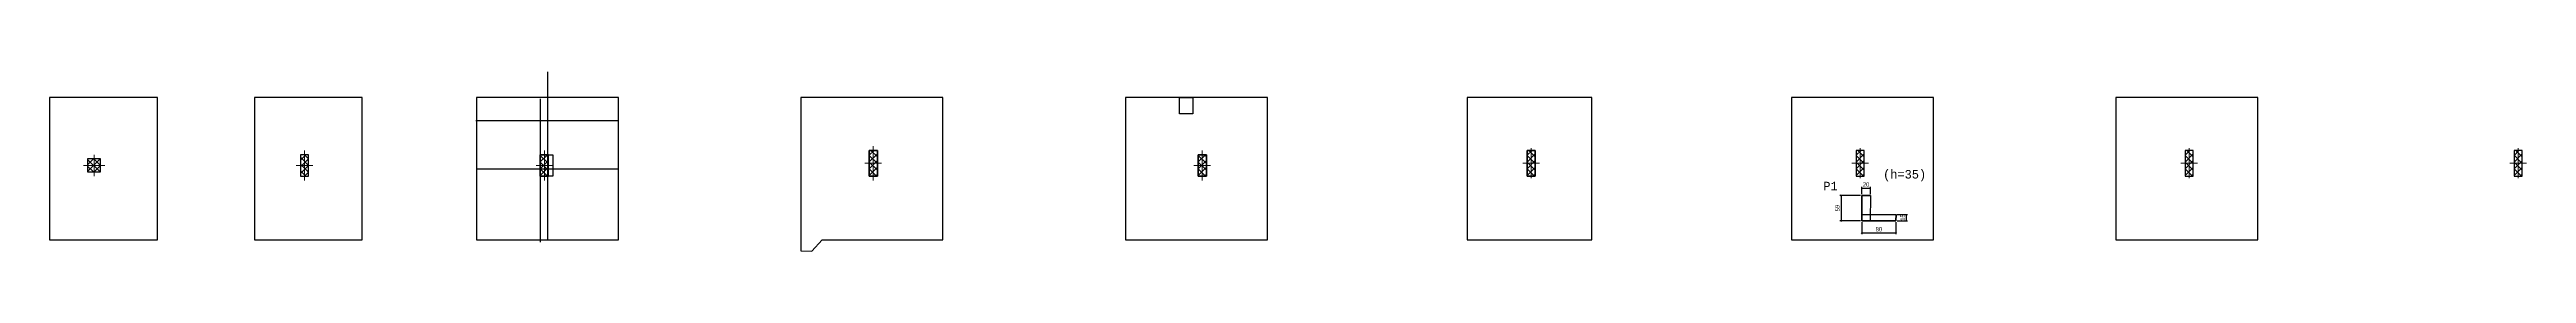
# Model space of a CAD drawing. Extents: x -40810 to 33675, y -2018 to 21213.
# Drawn here: x -21128 to -15330, y 9655 to 10073 of the extents above; entities that cross this region are included whole.
import ezdxf

# ---------------------------------------------------------------- set-up
doc = ezdxf.new("R2010")
doc.units = 0
doc.linetypes.add('DASHED', pattern=[0.75, 0.5, -0.25])
doc.layers.get('0').update_dxf_attribs({"color": 1, "lineweight": 9})
for name, color, linetype in [('1', 5, 'Continuous'), ('13', 7, 'Continuous'), ('4', 2, 'Continuous'), ('COTA', 241, 'Continuous'), ('PEDIREITO', 1, 'DASHED'), ('SARR_2.2x7', 40, 'Continuous')]:
    doc.layers.add(name, color=color, linetype=linetype)
doc.layers.add('PILAR_EIXOS', color=1, linetype='Continuous', lineweight=0)
doc.styles.add('COTA TECNICA', font='techl___.ttf', dxfattribs={"height": 10})
doc.styles.add('TQS_LUCIDA_CONSOLE', font='lucon.TTF')
doc.dimstyles.new('PAINEL-NOVA', dxfattribs={"dimtxt": 10, "dimasz": 3, "dimexe": 3, "dimexo": 3, "dimgap": 3, "dimtad": 1, "dimdec": 1, "dimzin": 12, "dimdsep": 46, "dimtxsty": 'COTA TECNICA', "dimblk1": 'OBLIQUE', "dimblk2": 'OBLIQUE', "dimsah": 1, "dimcen": 0.9, "dimclrd": 4, "dimclre": 4, "dimclrt": 240, "dimadec": 1, "dimazin": 3, "dimtfac": 1, "dimtdec": 1, "dimtix": 1, "dimtmove": 0, "dimatfit": 3, "dimfxl": 1, "dimtolj": 1, "dimtzin": 12, "dimarcsym": 0})
pattern_1 = [(45, (43903.912, 22435.237), (-7.8577241, 7.8577241), []), (135, (43903.912, 22435.237), (-7.8577241, -7.8577241), [])]

# ---------------------------------------------------------------- blocks, each defined once
blk = doc.blocks.new('Eixos do pilar')
at = {"layer": 'PILAR_EIXOS'}
for p, q in [((-0.5, 0), (0.5, 0)), ((0, -0.5), (0, 0.5))]:
    blk.add_line(p, q, dxfattribs=at)
blk = doc.blocks.new('_Oblique')
at = {"color": 0, "linetype": 'ByBlock', "lineweight": -2}
blk.add_line((-0.5, -0.5), (0.5, 0.5), dxfattribs=at)
blk = doc.blocks.new('*D3598')
at = {"layer": 'Defpoints', "color": 0, "linetype": 'Continuous', "ltscale": 30, "transparency": 16777216}
for p in [(-16885.8, 9784.9), (-16934.5, 9725.8), (-16885.9, 9725.8)]:
    blk.add_point(p, dxfattribs=at)
at = {"layer": 'PEDIREITO', "color": 4, "linetype": 'Continuous', "lineweight": -2, "ltscale": 30, "transparency": 16777216}
for p, q in [((-16888.8, 9784.9), (-16937.5, 9784.9)), ((-16934.5, 9784.9), (-16934.5, 9725.8)), ((-16888.9, 9725.8), (-16937.5, 9725.8))]:
    blk.add_line(p, q, dxfattribs=at)
at = {"layer": 'PEDIREITO', "color": 4, "linetype": 'Continuous', "lineweight": -2, "ltscale": 30, "transparency": 16777216, "xscale": 3, "yscale": 3, "zscale": 3}
for p, rotation in [((-16934.5, 9784.9), 90), ((-16934.5, 9725.8), 270)]:
    blk.add_blockref('_Oblique', p, dxfattribs=dict(at, rotation=rotation))
at = {"layer": 'PEDIREITO', "color": 240, "linetype": 'Continuous', "ltscale": 30, "transparency": 16777216, "insert": (-16942.7, 9755.4), "char_height": 10, "attachment_point": 5, "rotation": 90, "style": 'COTA TECNICA'}
blk.add_mtext('\\A1;59', dxfattribs=at)
blk = doc.blocks.new('*D3599')
at = {"layer": 'Defpoints', "color": 0, "linetype": 'Continuous', "ltscale": 30, "transparency": 16777216}
for p in [(-16865.8, 9802.3), (-16885.8, 9784.9), (-16865.8, 9784.9)]:
    blk.add_point(p, dxfattribs=at)
at = {"layer": 'PEDIREITO', "color": 4, "linetype": 'Continuous', "lineweight": -2, "ltscale": 30, "transparency": 16777216}
for p, q in [((-16885.8, 9787.9), (-16885.8, 9805.3)), ((-16885.8, 9802.3), (-16865.8, 9802.3)), ((-16865.8, 9787.9), (-16865.8, 9805.3))]:
    blk.add_line(p, q, dxfattribs=at)
at = {"layer": 'PEDIREITO', "color": 240, "linetype": 'Continuous', "ltscale": 30, "transparency": 16777216, "insert": (-16875.8, 9810.4), "char_height": 10, "attachment_point": 5, "style": 'COTA TECNICA'}
blk.add_mtext('\\A1;20', dxfattribs=at)
blk = doc.blocks.new('*D3600')
at = {"layer": 'Defpoints', "color": 0, "linetype": 'Continuous', "ltscale": 30, "transparency": 16777216}
for p in [(-16805.8, 9740.9), (-16805.9, 9725.8), (-16782.1, 9725.8)]:
    blk.add_point(p, dxfattribs=at)
at = {"layer": 'PEDIREITO', "color": 4, "linetype": 'Continuous', "lineweight": -2, "ltscale": 30, "transparency": 16777216}
for p, q in [((-16802.8, 9740.9), (-16779.1, 9740.9)), ((-16782.1, 9740.9), (-16782.1, 9725.8)), ((-16802.9, 9725.8), (-16779.1, 9725.8))]:
    blk.add_line(p, q, dxfattribs=at)
at = {"layer": 'PEDIREITO', "color": 240, "linetype": 'Continuous', "ltscale": 30, "transparency": 16777216, "insert": (-16790.2, 9733.4), "char_height": 10, "attachment_point": 5, "rotation": 90, "style": 'COTA TECNICA'}
blk.add_mtext('\\A1;15', dxfattribs=at)
blk = doc.blocks.new('*D3601')
at = {"layer": 'Defpoints', "color": 0, "linetype": 'Continuous', "ltscale": 30, "transparency": 16777216}
for p in [(-16885.9, 9725.8), (-16805.9, 9725.8), (-16805.9, 9698)]:
    blk.add_point(p, dxfattribs=at)
at = {"layer": 'PEDIREITO', "color": 4, "linetype": 'Continuous', "lineweight": -2, "ltscale": 30, "transparency": 16777216}
for p, q in [((-16885.9, 9722.8), (-16885.9, 9695)), ((-16885.9, 9698), (-16805.9, 9698)), ((-16805.9, 9722.8), (-16805.9, 9695))]:
    blk.add_line(p, q, dxfattribs=at)
at = {"layer": 'PEDIREITO', "color": 4, "linetype": 'Continuous', "lineweight": -2, "ltscale": 30, "transparency": 16777216, "xscale": 3, "yscale": 3, "zscale": 3, "rotation": 180}
blk.add_blockref('_Oblique', (-16885.9, 9698), dxfattribs=at)
at = {"layer": 'PEDIREITO', "color": 4, "linetype": 'Continuous', "lineweight": -2, "ltscale": 30, "transparency": 16777216, "xscale": 3, "yscale": 3, "zscale": 3}
blk.add_blockref('_Oblique', (-16805.9, 9698), dxfattribs=at)
at = {"layer": 'PEDIREITO', "color": 240, "linetype": 'Continuous', "ltscale": 30, "transparency": 16777216, "insert": (-16845.9, 9706.1), "char_height": 10, "attachment_point": 5, "style": 'COTA TECNICA'}
blk.add_mtext('\\A1;80', dxfattribs=at)

msp = doc.modelspace()

# ---------------------------------------------------------------- hatches: boundary and pattern name
at = {"linetype": 'ByBlock'}
h = msp.add_hatch(dxfattribs=at)
h.set_pattern_fill('ANSI37', color=4, scale=3.5)
h.set_pattern_definition(pattern_1)
h.paths.add_polyline_path([(-21038.586, 9840.05), (-21008.586, 9840.05), (-21008.586, 9870.05), (-21038.586, 9870.05)])
h = msp.add_hatch(dxfattribs=at)
h.set_pattern_fill('ANSI37', color=4, scale=3.5)
h.set_pattern_definition(pattern_1)
h.paths.add_polyline_path([(-20540.575, 9830.05), (-20521.575, 9830.05), (-20521.575, 9880.05), (-20540.575, 9880.05)])
h = msp.add_hatch(dxfattribs=at)
h.set_pattern_fill('ANSI37', color=4, scale=3.5)
h.set_pattern_definition(pattern_1)
h.paths.add_polyline_path([(-19979.075, 9830.05), (-19960.075, 9830.05), (-19960.075, 9880.05), (-19979.075, 9880.05)])
h = msp.add_hatch(dxfattribs=at)
h.set_pattern_fill('ANSI37', color=4, scale=3.5)
h.set_pattern_definition(pattern_1)
h.paths.add_polyline_path([(-19209.075, 9830.05), (-19190.075, 9830.05), (-19190.075, 9890.05), (-19209.075, 9890.05)])
h = msp.add_hatch(dxfattribs=at)
h.set_pattern_fill('ANSI37', color=4, scale=3.5)
h.set_pattern_definition(pattern_1)
h.paths.add_polyline_path([(-18439.075, 9830.05), (-18420.075, 9830.05), (-18420.075, 9880.05), (-18439.075, 9880.05)])
h = msp.add_hatch(dxfattribs=at)
h.set_pattern_fill('ANSI37', color=4, scale=3.5)
h.set_pattern_definition(pattern_1)
h.paths.add_polyline_path([(-17669.075, 9830.05), (-17650.075, 9830.05), (-17650.075, 9890.05), (-17669.075, 9890.05)])
h = msp.add_hatch(dxfattribs=at)
h.set_pattern_fill('ANSI37', color=4, scale=3.5)
h.set_pattern_definition(pattern_1)
h.paths.add_polyline_path([(-16899.075, 9830.05), (-16880.075, 9830.05), (-16880.075, 9890.05), (-16899.075, 9890.05)])
h = msp.add_hatch(dxfattribs=at)
h.set_pattern_fill('ANSI37', color=4, scale=3.5)
h.set_pattern_definition(pattern_1)
h.paths.add_polyline_path([(-16129.075, 9830.05), (-16110.075, 9830.05), (-16110.075, 9890.05), (-16129.075, 9890.05)])
h = msp.add_hatch(dxfattribs=at)
h.set_pattern_fill('ANSI37', color=4, scale=3.5)
h.set_pattern_definition(pattern_1)
h.paths.add_polyline_path([(-15359.075, 9830.05), (-15340.075, 9830.05), (-15340.075, 9890.05), (-15359.075, 9890.05)])

# ---------------------------------------------------------------- linework, layer by layer
at = {"linetype": 'Continuous', "ltscale": 30}
for points in [[(-17517.575, 10013.4), (-17809.925, 10013.4), (-17809.925, 9681.1), (-17517.575, 9681.1)], [(-17517.575, 10013.4), (-17809.925, 10013.4), (-17809.925, 9681.1), (-17517.575, 9681.1)], [(-17517.575, 10013.4), (-17809.925, 10013.4), (-17809.925, 9681.1), (-17517.575, 9681.1)], [(-17517.575, 10013.4), (-17809.925, 10013.4), (-17809.925, 9681.1), (-17517.575, 9681.1)], [(-17517.575, 10013.4), (-17809.925, 10013.4), (-17809.925, 9681.1), (-17517.575, 9681.1)], [(-17517.575, 10013.4), (-17809.925, 10013.4), (-17809.925, 9681.1), (-17517.575, 9681.1)], [(-17517.575, 10013.4), (-17809.925, 10013.4), (-17809.925, 9681.1), (-17517.575, 9681.1)], [(-16718.075, 10013.4), (-17050.375, 10013.4), (-17050.375, 9681.1), (-16718.075, 9681.1)], [(-17650.075, 9830.05), (-17669.075, 9830.05), (-17669.075, 9890.05), (-17650.075, 9890.05)], [(-17650.075, 9830.05), (-17669.075, 9830.05), (-17669.075, 9890.05), (-17650.075, 9890.05)], [(-17669.075, 9830.05), (-17669.075, 9890.05), (-17650.075, 9890.05), (-17650.075, 9830.05)], [(-17669.075, 9830.05), (-17669.075, 9890.05), (-17650.075, 9890.05), (-17650.075, 9830.05)], [(-17669.075, 9830.05), (-17669.075, 9890.05), (-17650.075, 9890.05), (-17650.075, 9830.05)], [(-17669.075, 9830.05), (-17669.075, 9890.05), (-17650.075, 9890.05), (-17650.075, 9830.05)], [(-17669.075, 9830.05), (-17669.075, 9890.05), (-17650.075, 9890.05), (-17650.075, 9830.05)], [(-16899.075, 9830.05), (-16899.075, 9890.05), (-16880.075, 9890.05), (-16880.075, 9830.05)]]:
    msp.add_lwpolyline(points, close=True, dxfattribs=at)
at = {"layer": '1'}
for points in [[(-21127.825, 9681.1), (-20875.475, 9681.1), (-20875.475, 10013.4), (-21127.825, 10013.4), (-21127.825, 9681.1)], [(-20648.125, 9681.1), (-20395.775, 9681.1), (-20395.775, 10013.4), (-20648.125, 10013.4), (-20648.125, 9681.1)], [(-20128.475, 10013.4), (-20128.475, 9681.1), (-19796.125, 9681.1), (-19796.125, 10013.4), (-20128.475, 10013.4)], [(-19036.625, 9681.1), (-19036.625, 10013.4), (-19368.925, 10013.4), (-19368.925, 9681.1)], [(-18609.425, 10013.4), (-18609.425, 9681.1), (-18277.075, 9681.1), (-18277.075, 10013.4), (-18609.425, 10013.4)], [(-17517.575, 9681.1), (-17517.575, 10013.4), (-17809.925, 10013.4), (-17809.925, 9681.1), (-17517.575, 9681.1)], [(-17050.375, 9681.1), (-16718.075, 9681.1), (-16718.075, 10013.4), (-17050.375, 10013.4), (-17050.375, 9681.1)], [(-16290.875, 9681.1), (-15958.525, 9681.1), (-15958.525, 10013.4), (-16290.875, 10013.4), (-16290.875, 9681.1)], [(-19319.055, 9681.1), (-19036.625, 9681.1)]]:
    msp.add_lwpolyline(points, dxfattribs=at)
at = {"layer": '4'}
for points in [[(-21038.586, 9840.05), (-21008.586, 9840.05), (-21008.586, 9870.05), (-21038.586, 9870.05), (-21038.586, 9840.05)], [(-20540.575, 9830.05), (-20521.575, 9830.05), (-20521.575, 9880.05), (-20540.575, 9880.05), (-20540.575, 9830.05)], [(-19979.075, 9830.05), (-19960.075, 9830.05), (-19960.075, 9880.05), (-19979.075, 9880.05), (-19979.075, 9830.05)], [(-19209.075, 9830.05), (-19190.075, 9830.05), (-19190.075, 9890.05), (-19209.075, 9890.05), (-19209.075, 9830.05)], [(-18439.075, 9830.05), (-18420.075, 9830.05), (-18420.075, 9880.05), (-18439.075, 9880.05), (-18439.075, 9830.05)], [(-17669.075, 9830.05), (-17650.075, 9830.05), (-17650.075, 9890.05), (-17669.075, 9890.05), (-17669.075, 9830.05)], [(-16899.075, 9830.05), (-16880.075, 9830.05), (-16880.075, 9890.05), (-16899.075, 9890.05), (-16899.075, 9830.05)], [(-16129.075, 9830.05), (-16110.075, 9830.05), (-16110.075, 9890.05), (-16129.075, 9890.05), (-16129.075, 9830.05)], [(-15359.075, 9830.05), (-15340.075, 9830.05), (-15340.075, 9890.05), (-15359.075, 9890.05), (-15359.075, 9830.05)]]:
    msp.add_lwpolyline(points, dxfattribs=at)
at = {"layer": 'COTA', "linetype": 'Continuous', "ltscale": 30}
for p, q in [((-19961.864, 10073.469), (-19961.864, 9681.1)), ((-19979.502, 10010.734), (-19979.502, 9676.318)), ((-20130.196, 9960.022), (-19795.805, 9960.022)), ((-20128.475, 9847.25), (-19796.125, 9847.25)), ((-16885.78, 9784.868), (-16885.926, 9725.848)), ((-16885.78, 9784.868), (-16885.926, 9725.848)), ((-16885.78, 9784.868), (-16885.926, 9725.848)), ((-16885.78, 9784.868), (-16885.926, 9725.848)), ((-16885.78, 9784.868), (-16885.926, 9725.848)), ((-16885.78, 9784.868), (-16885.926, 9725.848)), ((-16885.78, 9784.868), (-16885.926, 9725.848)), ((-16885.78, 9784.868), (-16885.926, 9725.848)), ((-16885.78, 9784.868), (-16885.926, 9725.848)), ((-16885.78, 9784.868), (-16885.926, 9725.848)), ((-16885.78, 9784.868), (-16885.926, 9725.848)), ((-16865.817, 9784.868), (-16885.78, 9784.868)), ((-16865.817, 9784.868), (-16885.78, 9784.868)), ((-16865.817, 9784.868), (-16885.78, 9784.868)), ((-16865.817, 9784.868), (-16885.78, 9784.868)), ((-16865.817, 9784.868), (-16885.78, 9784.868)), ((-16865.817, 9784.868), (-16885.78, 9784.868)), ((-16865.817, 9784.868), (-16885.78, 9784.868)), ((-16865.817, 9784.868), (-16885.78, 9784.868)), ((-16865.817, 9784.868), (-16885.78, 9784.868)), ((-16865.817, 9784.868), (-16885.78, 9784.868)), ((-16865.817, 9784.868), (-16885.78, 9784.868)), ((-16805.928, 9725.848), (-16805.782, 9740.896)), ((-16805.928, 9725.848), (-16805.782, 9740.896)), ((-16805.928, 9725.848), (-16805.782, 9740.896)), ((-16805.928, 9725.848), (-16805.782, 9740.896)), ((-16805.928, 9725.848), (-16805.782, 9740.896)), ((-16805.928, 9725.848), (-16805.782, 9740.896)), ((-16805.928, 9725.848), (-16805.782, 9740.896)), ((-16805.928, 9725.848), (-16805.782, 9740.896)), ((-16805.928, 9725.848), (-16805.782, 9740.896)), ((-16805.928, 9725.848), (-16805.782, 9740.896)), ((-16805.928, 9725.848), (-16805.782, 9740.896)), ((-16885.926, 9725.848), (-16805.928, 9725.848)), ((-16885.926, 9725.848), (-16805.928, 9725.848)), ((-16885.926, 9725.848), (-16805.928, 9725.848)), ((-16885.926, 9725.848), (-16805.928, 9725.848)), ((-16885.926, 9725.848), (-16805.928, 9725.848)), ((-16885.926, 9725.848), (-16805.928, 9725.848)), ((-16885.926, 9725.848), (-16805.928, 9725.848)), ((-16885.926, 9725.848), (-16805.928, 9725.848)), ((-16885.926, 9725.848), (-16805.928, 9725.848)), ((-16885.926, 9725.848), (-16805.928, 9725.848)), ((-16885.926, 9725.848), (-16805.928, 9725.848))]:
    msp.add_line(p, q, dxfattribs=at)
for points in [[(-19796.125, 10013.4), (-20128.475, 10013.4), (-20128.475, 9681.1), (-19796.125, 9681.1)], [(-18277.075, 10013.4), (-18452.079, 10013.4), (-18452.079, 9975.403), (-18483.034, 9975.403), (-18483.034, 10013.4), (-18609.425, 10013.4), (-18609.425, 9681.1), (-18277.075, 9681.1)], [(-19950.075, 9830.05), (-19979.075, 9830.05), (-19979.075, 9880.05), (-19950.075, 9880.05)], [(-18420.075, 9830.05), (-18439.075, 9830.05), (-18439.075, 9880.05), (-18420.075, 9880.05)], [(-16885.78, 9784.868), (-16865.817, 9784.868), (-16865.963, 9725.848), (-16885.926, 9725.848)], [(-16885.78, 9740.896), (-16805.782, 9740.896), (-16805.928, 9725.848), (-16885.926, 9725.848)]]:
    msp.add_lwpolyline(points, close=True, dxfattribs=at)
at = {"layer": 'PEDIREITO', "linetype": 'Continuous', "ltscale": 30}
for p, q in [((-16885.78, 9784.868), (-16885.926, 9725.848)), ((-16865.817, 9784.868), (-16885.78, 9784.868)), ((-16805.928, 9725.848), (-16805.782, 9740.896)), ((-16885.926, 9725.848), (-16805.928, 9725.848))]:
    msp.add_line(p, q, dxfattribs=at)
at = {"layer": 'SARR_2.2x7', "linetype": 'Continuous', "ltscale": 30}
for p, q in [((-19368.925, 9681.1), (-19369.025, 9655.468)), ((-19369.025, 9655.468), (-19343.733, 9654.956)), ((-19343.733, 9654.956), (-19319.055, 9681.1))]:
    msp.add_line(p, q, dxfattribs=at)
for points in [[(-19036.625, 10013.4), (-19368.925, 10013.4), (-19368.925, 9681.1), (-19369.025, 9655.468), (-19343.733, 9654.956), (-19319.055, 9681.1), (-19036.625, 9681.1)], [(-19036.625, 10013.4), (-19368.925, 10013.4), (-19368.925, 9681.1), (-19369.025, 9655.468), (-19343.733, 9654.956), (-19319.055, 9681.1), (-19036.625, 9681.1)], [(-18277.075, 10013.4), (-18609.425, 10013.4), (-18609.425, 9681.1), (-18277.075, 9681.1)], [(-18277.075, 10013.4), (-18452.079, 10013.4), (-18452.079, 9975.403), (-18483.034, 9975.403), (-18483.034, 10013.4), (-18609.425, 10013.4), (-18609.425, 9681.1), (-18277.075, 9681.1)], [(-18277.075, 10013.4), (-18452.079, 10013.4), (-18452.079, 9975.403), (-18483.034, 9975.403), (-18483.034, 10013.4), (-18609.425, 10013.4), (-18609.425, 9681.1), (-18277.075, 9681.1)], [(-18277.075, 10013.4), (-18452.079, 10013.4), (-18452.079, 9975.403), (-18483.034, 9975.403), (-18483.034, 10013.4), (-18609.425, 10013.4), (-18609.425, 9681.1), (-18277.075, 9681.1)], [(-18277.075, 10013.4), (-18452.079, 10013.4), (-18452.079, 9975.403), (-18483.034, 9975.403), (-18483.034, 10013.4), (-18609.425, 10013.4), (-18609.425, 9681.1), (-18277.075, 9681.1)], [(-18277.075, 10013.4), (-18452.079, 10013.4), (-18452.079, 9975.403), (-18483.034, 9975.403), (-18483.034, 10013.4), (-18609.425, 10013.4), (-18609.425, 9681.1), (-18277.075, 9681.1)], [(-18483.034, 10013.383), (-18452.079, 10013.383), (-18452.079, 9975.403), (-18483.034, 9975.403)], [(-17517.575, 10013.4), (-17809.925, 10013.4), (-17809.925, 9681.1), (-17517.575, 9681.1)], [(-19209.075, 9830.05), (-19209.075, 9890.05), (-19190.075, 9890.05), (-19190.075, 9830.05)], [(-19209.075, 9830.05), (-19209.075, 9890.05), (-19190.075, 9890.05), (-19190.075, 9830.05)], [(-19190.075, 9830.05), (-19209.075, 9830.05), (-19209.075, 9890.05), (-19190.075, 9890.05)], [(-18439.075, 9830.05), (-18439.075, 9880.05), (-18420.075, 9880.05), (-18420.075, 9830.05)], [(-18439.075, 9880.05), (-18420.075, 9880.05), (-18420.075, 9830.05), (-18439.075, 9830.05)], [(-18439.075, 9830.05), (-18439.075, 9880.05), (-18420.075, 9880.05), (-18420.075, 9830.05)], [(-18439.075, 9880.05), (-18420.075, 9880.05), (-18420.075, 9830.05), (-18439.075, 9830.05)], [(-18439.075, 9880.05), (-18420.075, 9880.05), (-18420.075, 9830.05), (-18439.075, 9830.05)], [(-18439.075, 9880.05), (-18420.075, 9880.05), (-18420.075, 9830.05), (-18439.075, 9830.05)], [(-17669.075, 9830.05), (-17669.075, 9890.05), (-17650.075, 9890.05), (-17650.075, 9830.05)]]:
    msp.add_lwpolyline(points, close=True, dxfattribs=at)
msp.add_lwpolyline([(-19319.055, 9681.1), (-19036.625, 9681.1), (-19036.625, 10013.4), (-19368.925, 10013.4), (-19368.925, 9681.1)], dxfattribs=at)

# ---------------------------------------------------------------- block references
at = {"layer": 'PILAR_EIXOS', "zscale": 100}
for p, xscale, yscale in [((-21023.586, 9855.05), 50, 50), ((-20531.075, 9855.05), 39, 70), ((-19969.575, 9855.05), 39, 70), ((-19199.575, 9860.05), 39, 80), ((-18429.575, 9855.05), 39, 70), ((-17659.575, 9860.05), 39, 70), ((-16889.575, 9860.05), 39, 70), ((-16119.575, 9860.05), 39, 70), ((-15349.575, 9860.05), 39, 70)]:
    msp.add_blockref('Eixos do pilar', p, dxfattribs=dict(at, xscale=xscale, yscale=yscale))

# ---------------------------------------------------------------- texts
at = {"layer": '13', "linetype": 'Continuous', "style": 'TQS_LUCIDA_CONSOLE'}
for s, p in [('P1', (-16975.934, 9797.016)), ('(h=35)', (-16836.11, 9824.503))]:
    msp.add_text(s, height=19.85, dxfattribs=at).set_placement(p)

# ---------------------------------------------------------------- dimensions: what is measured, and where the dimension line sits
at = {"layer": 'PEDIREITO', "linetype": 'Continuous', "ltscale": 30}
for base, p1, p2, picture, middle in [((-16865.817, 9802.326), (-16885.78, 9784.868), (-16865.817, 9784.868), '*D3599', (-16875.799, 9810.428)), ((-16805.928, 9698.011), (-16885.926, 9725.848), (-16805.928, 9725.848), '*D3601', (-16845.927, 9706.135))]:
    dim = msp.add_linear_dim(base=base, p1=p1, p2=p2, dimstyle='PAINEL-NOVA', dxfattribs=at)
    dim.commit()
    dim.dimension.update_dxf_attribs({"geometry": picture, "text_midpoint": middle})
for base, p1, p2, picture, middle in [((-16934.523, 9725.848), (-16885.78, 9784.868), (-16885.926, 9725.848), '*D3598', (-16942.662, 9755.358)), ((-16782.099, 9725.848), (-16805.782, 9740.896), (-16805.928, 9725.848), '*D3600', (-16790.209, 9733.372))]:
    dim = msp.add_linear_dim(base=base, p1=p1, p2=p2, angle=90, dimstyle='PAINEL-NOVA', dxfattribs=at)
    dim.commit()
    dim.dimension.update_dxf_attribs({"geometry": picture, "text_midpoint": middle})

doc.saveas('drawing.dxf')
